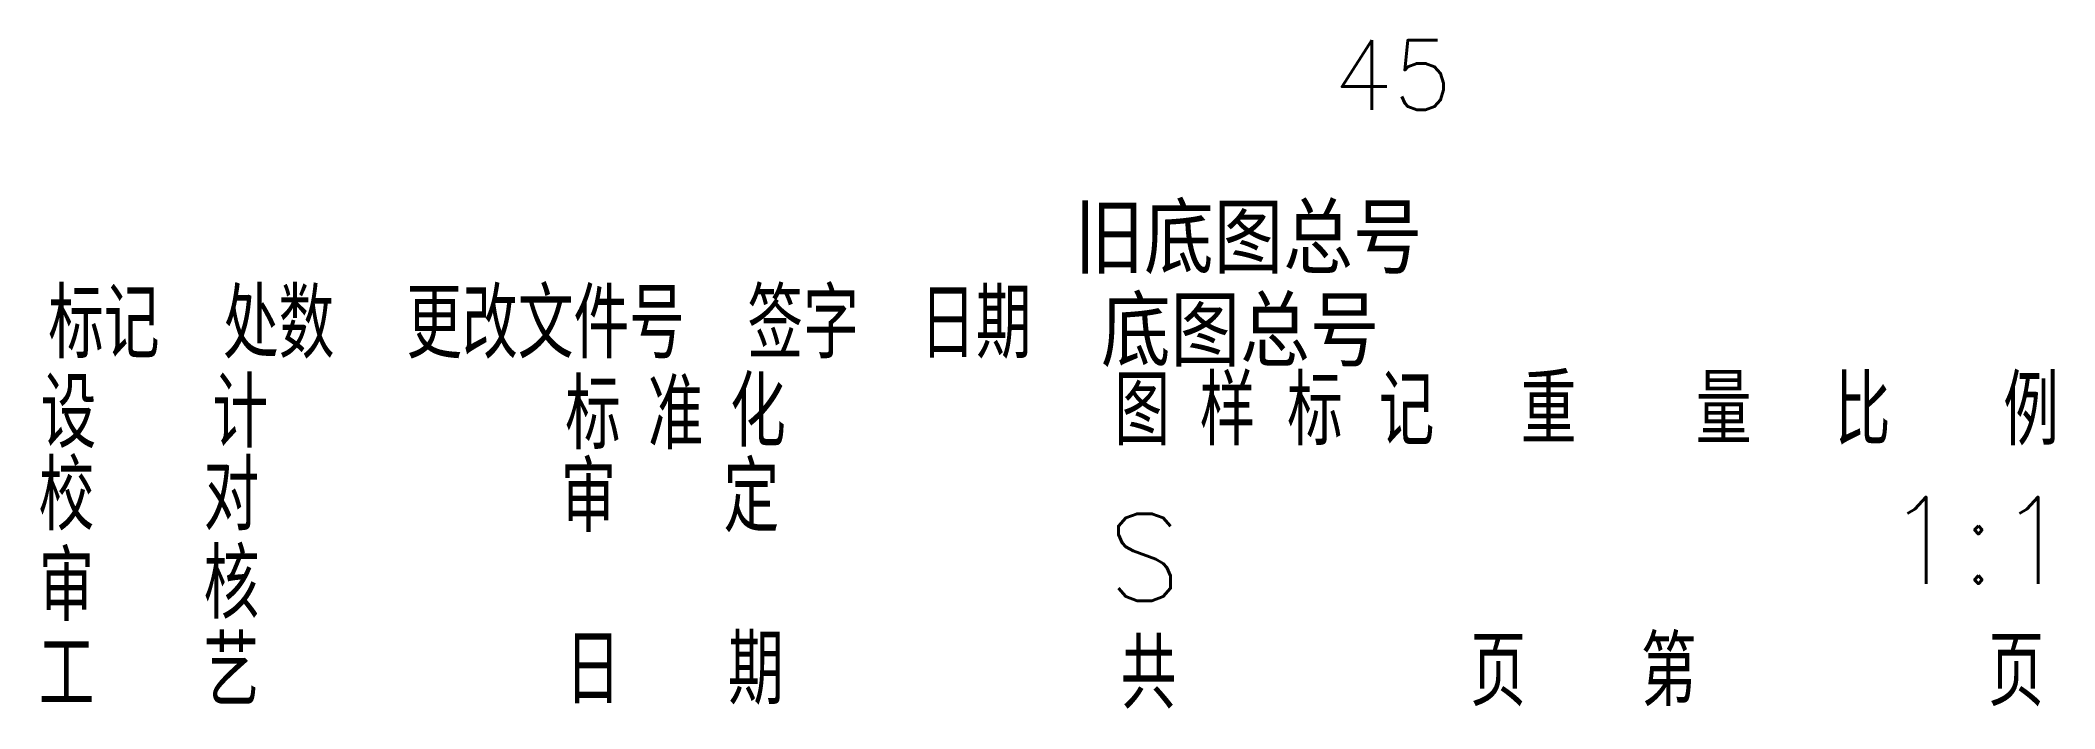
# Model space of a CAD drawing. Header units: millimetres. Extents: x 1188 to 14709, y -1491 to 2629.
# Drawn here: x 14092.8 to 14208.6, y 1015 to 1053.5 of the extents above; entities that cross this region are included whole.
import ezdxf

# ---------------------------------------------------------------- set-up
doc = ezdxf.new("R2010")
doc.units = ezdxf.units.MM
doc.layers.add('1', color=3, linetype='Continuous', lineweight=15)
doc.styles.add('HZ', font='txt', dxfattribs={"width": 0.8, "bigfont": 'hztxt'})
doc.styles.add('HZTXT', font='txt', dxfattribs={"bigfont": 'HZTXT'})

msp = doc.modelspace()

# ---------------------------------------------------------------- texts
at = {"layer": '1', "style": 'HZTXT'}
for s, height, p in [('45', 4, (14167.12978, 1049.47853)), ('旧底图总号', 4, (14152.2617, 1040.05073)), ('底图总号', 4, (14153.78724, 1034.71403)), ('1:1', 5, (14198.84806, 1022.22572))]:
    msp.add_text(s, height=height, dxfattribs=at).set_placement(p)
at = {"layer": '1', "style": 'HZ', "width": 0.8}
for s, p in [('标记', (14093.28954, 1035.18347)), ('处数', (14103.33374, 1035.18347)), ('更改文件号', (14113.87156, 1035.18347)), ('签字', (14133.46634, 1035.18347)), ('日期', (14143.38805, 1035.18347)), ('设', (14092.85972, 1030.04476)), ('计', (14102.72577, 1030.04476)), ('标', (14122.99379, 1029.96141)), ('准', (14127.74308, 1029.96141)), ('化', (14132.47382, 1030.10839)), ('图', (14154.55706, 1030.18629)), ('样', (14159.45667, 1030.18629)), ('标', (14164.47877, 1030.18629)), ('记', (14169.74585, 1030.18629)), ('重', (14177.91059, 1030.25831)), ('量', (14187.96024, 1030.25831)), ('比', (14195.95876, 1030.18629)), ('例', (14205.63549, 1030.18629)), ('校', (14092.73723, 1025.30171)), ('对', (14102.21726, 1025.30171)), ('审', (14122.73953, 1025.20234)), ('定', (14132.09707, 1025.20234)), ('审', (14092.73723, 1020.07421)), ('核', (14102.21726, 1020.22118)), ('工', (14092.73723, 1015.05323)), ('艺', (14102.21726, 1015.2002)), ('日', (14122.99379, 1015.29133)), ('期', (14132.35133, 1015.29133)), ('共', (14154.92453, 1015.04778)), ('页', (14175.01293, 1015.19476)), ('第', (14184.81215, 1015.19476)), ('页', (14204.77806, 1015.19476))]:
    msp.add_text(s, height=4, dxfattribs=at).set_placement(p)
at = {"layer": '1', "insert": (14154.145, 1026.25541), "char_height": 5, "width": 5.9493, "attachment_point": 1, "style": 'HZTXT'}
msp.add_mtext('S', dxfattribs=at)

doc.saveas('drawing.dxf')
